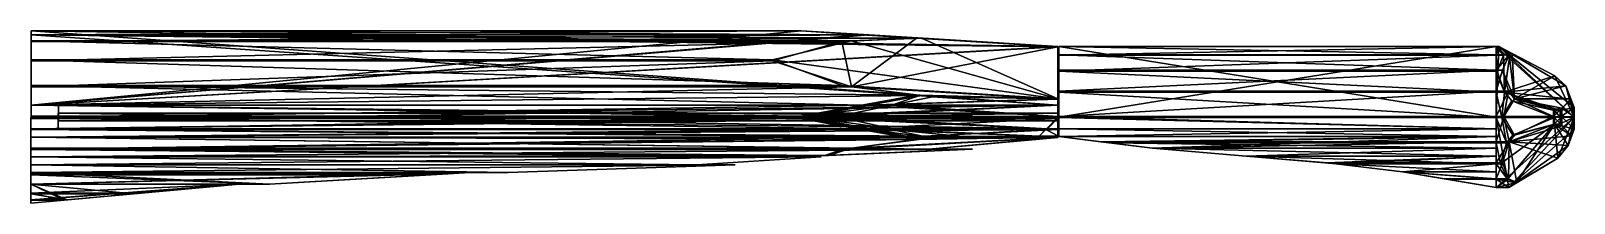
# Model space of a CAD drawing. Extents: x -29 to 1552, y 192 to 368.
import ezdxf

# ---------------------------------------------------------------- set-up
doc = ezdxf.new("R2010")
doc.units = 0

msp = doc.modelspace()

# ---------------------------------------------------------------- meshes
at = {"layer": 'OBJECT000', "color": 50}
mesh = msp.add_polyface(dxfattribs=at)
corners = [(1552, 280.103973, -3404), (1552, 280, -3416), (1552, 267.427246, -3415.890869), (1552, 267.427246, -3404), (1472, 254.626022, -3352.416504), (1485.406372, 254.626022, -3352.416504), (1478.544556, 233.113571, -3368.259766), (1472, 233.113571, -3368.259766), (1484.62915, 216.866425, -3389.533691), (1472, 216.866425, -3389.533691), (1472, 280.62381, -3344), (1479.929321, 280.62381, -3344), (1491.063477, 261.53595, -3350.18042), (1484.9729, 208, -3415.374023), (1472, 208, -3415.374023), (1493.449341, 213.060654, -3400.626465), (1472, 280, -3416), (1539.298462, 280.307556, -3380.50293), (1530.928711, 280.378571, -3372.30542), (1535.243164, 238, -3415.635254), (1545.786255, 251, -3415.748291), (1530.928223, 272.343018, -3372.305176), (1539.298828, 271.060303, -3380.503418), (1549.444824, 260.672729, -3399.273193), (1545.786255, 251, -3405.922119), (1535.243164, 238, -3410.212158)]
mesh.append_faces([[corners[k] for k in face] for face in [(1, 3, 0), (5, 7, 4), (9, 6, 8), (11, 4, 10), (14, 15, 13), (1, 10, 16), (13, 16, 14), (5, 8, 6), (12, 18, 21), (13, 25, 19), (19, 24, 20), (2, 23, 3), (21, 17, 22), (3, 17, 0), (10, 14, 16)]], dxfattribs={"vtx0": -1})
mesh.append_faces([[corners[k] for k in face] for face in [(11, 5, 4), (14, 8, 15), (1, 17, 18), (1, 18, 11), (1, 11, 10), (13, 20, 2), (13, 2, 1), (13, 1, 16), (5, 21, 22), (5, 22, 23), (5, 23, 24), (5, 24, 25), (5, 25, 15), (5, 15, 8), (2, 24, 23), (3, 22, 17), (10, 7, 9), (10, 9, 14)]], dxfattribs={"vtx0": -1, "vtx2": -1})
mesh.append_faces([[corners[k] for k in face] for face in [(1, 2, 3), (5, 6, 7), (9, 7, 6), (11, 12, 5), (14, 9, 8), (1, 0, 17), (13, 19, 20), (5, 12, 21), (12, 11, 18), (13, 15, 25), (19, 25, 24), (2, 20, 24), (21, 18, 17), (3, 23, 22), (10, 4, 7)]], dxfattribs={"vtx2": -1})
at = {"layer": 'OBJECT001', "color": 50}
mesh = msp.add_polyface(dxfattribs=at)
corners = [(1552, 280, -3416), (1552, 279.894867, -3428), (1552, 267.428619, -3428), (1552, 267.428619, -3415.890869), (1472, 232.281738, -3462.905762), (1476.61377, 232.281738, -3462.905762), (1482.852539, 253.529633, -3479.134033), (1472, 253.529633, -3479.134033), (1472, 216.415787, -3441.361816), (1483.664795, 216.415787, -3441.361816), (1489.286987, 261.413879, -3481.839355), (1477.870239, 279.369202, -3488), (1472, 279.369202, -3488), (1472, 208, -3415.374268), (1484.9729, 208, -3415.374268), (1493.026978, 212.806351, -3430.215332), (1531.81665, 279.624237, -3458.891113), (1537.791504, 279.664581, -3454.285645), (1472, 280, -3416), (1545.784668, 251, -3415.747803), (1535.243164, 238, -3415.634766), (1537.791382, 272.904602, -3454.285889), (1531.817871, 272.70047, -3458.890381), (1535.243164, 238, -3421.428467), (1545.784668, 251, -3425.945313), (1549.459229, 260.713074, -3432.700439)]
mesh.append_faces([[corners[k] for k in face] for face in [(1, 3, 0), (5, 7, 4), (4, 9, 5), (6, 12, 7), (8, 15, 9), (11, 18, 12), (0, 13, 18), (22, 25, 21), (10, 16, 11), (15, 20, 23), (23, 19, 24), (2, 19, 3), (21, 16, 22), (1, 25, 2), (8, 18, 13)]], dxfattribs={"vtx0": -1})
mesh.append_faces([[corners[k] for k in face] for face in [(6, 11, 12), (8, 14, 15), (11, 17, 1), (11, 1, 0), (11, 0, 18), (0, 19, 20), (0, 20, 14), (0, 14, 13), (22, 6, 5), (22, 5, 9), (22, 9, 15), (22, 15, 23), (22, 23, 24), (22, 24, 25), (2, 24, 19), (1, 21, 25), (8, 7, 12), (8, 12, 18)]], dxfattribs={"vtx0": -1, "vtx2": -1})
mesh.append_faces([[corners[k] for k in face] for face in [(1, 2, 3), (5, 6, 7), (4, 8, 9), (6, 10, 11), (8, 13, 14), (11, 16, 17), (0, 3, 19), (22, 10, 6), (10, 22, 16), (15, 14, 20), (23, 20, 19), (2, 25, 24), (21, 17, 16), (1, 17, 21), (8, 4, 7)]], dxfattribs={"vtx2": -1})
at = {"layer": 'OBJECT002', "color": 50}
mesh = msp.add_polyface(dxfattribs=at)
corners = [(1552, 279.895355, -3428), (1552, 280, -3416), (1552, 289.599915, -3416.083984), (1552, 289.599915, -3428), (1472, 305.36618, -3479.585693), (1480.526978, 305.366089, -3479.585693), (1473.154907, 326.891846, -3463.73291), (1472, 326.891846, -3463.73291), (1479.680542, 343.129608, -3442.471924), (1472, 343.129608, -3442.471924), (1472, 279.371185, -3488), (1477.876099, 279.371246, -3488), (1488.216187, 296.614349, -3482.418213), (1486.55957, 345.896881, -3434.410156), (1474.777222, 352, -3416.629883), (1472, 352, -3416.629883), (1537.792114, 279.665985, -3454.283936), (1531.812744, 279.625702, -3458.893066), (1472, 280, -3416), (1532.349365, 322.177582, -3416.369141), (1543.351318, 312, -3416.280029), (1531.813354, 286.586151, -3458.892578), (1537.792236, 286.593292, -3454.283691), (1548.637451, 298.30896, -3434.220703), (1543.351318, 312, -3424.597412), (1532.349243, 322.177673, -3422.886963)]
mesh.append_faces([[corners[k] for k in face] for face in [(1, 3, 0), (5, 7, 4), (6, 9, 7), (11, 4, 10), (8, 15, 9), (0, 18, 1), (14, 18, 15), (5, 8, 6), (12, 17, 21), (13, 19, 14), (24, 19, 25), (2, 23, 3), (21, 16, 22), (3, 16, 0), (10, 15, 18)]], dxfattribs={"vtx0": -1})
mesh.append_faces([[corners[k] for k in face] for face in [(11, 5, 4), (8, 14, 15), (0, 17, 11), (0, 11, 10), (0, 10, 18), (14, 20, 2), (14, 2, 1), (14, 1, 18), (5, 21, 22), (5, 22, 23), (5, 23, 24), (5, 24, 25), (5, 25, 13), (5, 13, 8), (2, 24, 23), (3, 22, 16), (10, 7, 9), (10, 9, 15)]], dxfattribs={"vtx0": -1, "vtx2": -1})
mesh.append_faces([[corners[k] for k in face] for face in [(1, 2, 3), (5, 6, 7), (6, 8, 9), (11, 12, 5), (8, 13, 14), (0, 16, 17), (14, 19, 20), (5, 12, 21), (12, 11, 17), (13, 25, 19), (24, 20, 19), (2, 20, 24), (21, 17, 16), (3, 23, 22), (10, 4, 7)]], dxfattribs={"vtx2": -1})
at = {"layer": 'OBJECT003', "color": 50}
mesh = msp.add_polyface(dxfattribs=at)
corners = [(1552, 280, -3416), (1552, 280.104034, -3404), (1552, 289.601349, -3404), (1552, 289.601349, -3416.08374), (1472, 327.716248, -3369.094727), (1478.55896, 327.716248, -3369.094727), (1484.638184, 306.467712, -3352.866455), (1472, 306.467712, -3352.866455), (1472, 343.587219, -3390.645508), (1485.430786, 343.587219, -3390.645508), (1490.973999, 298.498596, -3350.131348), (1479.932129, 280.624237, -3344), (1472, 280.624237, -3344), (1472, 352, -3416.627441), (1474.781982, 352, -3416.627441), (1488.60144, 344.840942, -3394.519043), (1472, 280, -3416), (1530.918945, 280.378876, -3372.301025), (1539.300049, 280.307739, -3380.505127), (1543.351318, 312, -3416.279053), (1532.338257, 322.185333, -3416.36792), (1530.926392, 287.664703, -3372.303955), (1532.338135, 322.185364, -3408), (1543.351318, 312, -3406.907959), (1548.583618, 298.450073, -3397.679688), (1539.300293, 288.947296, -3380.505615)]
mesh.append_faces([[corners[k] for k in face] for face in [(1, 3, 0), (5, 7, 4), (9, 4, 8), (6, 12, 7), (14, 8, 13), (0, 18, 1), (0, 13, 16), (10, 25, 21), (10, 17, 11), (15, 20, 22), (22, 19, 23), (2, 19, 3), (25, 17, 21), (1, 24, 2), (8, 16, 13)]], dxfattribs={"vtx0": -1})
mesh.append_faces([[corners[k] for k in face] for face in [(6, 11, 12), (14, 9, 8), (0, 12, 11), (0, 11, 17), (0, 17, 18), (0, 19, 20), (0, 20, 14), (0, 14, 13), (10, 5, 9), (10, 9, 15), (10, 15, 22), (10, 22, 23), (10, 23, 24), (10, 24, 25), (2, 23, 19), (1, 25, 24), (8, 7, 12), (8, 12, 16)]], dxfattribs={"vtx0": -1, "vtx2": -1})
mesh.append_faces([[corners[k] for k in face] for face in [(1, 2, 3), (5, 6, 7), (9, 5, 4), (6, 10, 11), (14, 15, 9), (0, 16, 12), (0, 3, 19), (10, 6, 5), (10, 21, 17), (15, 14, 20), (22, 20, 19), (2, 24, 23), (25, 18, 17), (1, 18, 25), (8, 4, 7)]], dxfattribs={"vtx2": -1})
at = {"layer": 'OBJECT004', "color": 50}
mesh = msp.add_polyface(dxfattribs=at)
corners = [(897.138916, 259.336212, -3334.938721), (888.167419, 258.163666, -3335.318359), (878.40564, 260, -3334.723877), (894.130798, 260, -3334.723877), (959.722412, 260, -3339.806152), (936.155884, 260, -3337.725586), (936.285461, 260, -3337.734863)]
mesh.append_faces([[corners[k] for k in face] for face in [(1, 4, 2), (3, 6, 0)]])
mesh.append_faces([[corners[k] for k in face] for face in [(1, 3, 0), (1, 5, 4), (2, 6, 3)]], dxfattribs={"vtx0": -1})
mesh.append_faces([[corners[k] for k in face] for face in [(1, 2, 3), (1, 0, 5), (2, 4, 6)]], dxfattribs={"vtx2": -1})
at = {"layer": 'OBJECT005', "color": 50}
mesh = msp.add_polyface(dxfattribs=at)
corners = [(1066.981201, 254.62735, -3352.414551), (1472, 254.62735, -3352.414551), (1472, 248, -3357.295654), (1120, 248, -3357.295654), (1024, 260, -3350.675781), (1472, 260, -3350.675781), (1024, 260, -3415.825928), (1120, 248, -3415.72168), (1472, 248, -3415.72168), (1472, 260, -3415.825928)]
mesh.append_faces([[corners[k] for k in face] for face in [(1, 3, 0), (0, 5, 1), (7, 9, 6), (8, 5, 9), (6, 5, 4), (7, 2, 8), (4, 7, 6)]], dxfattribs={"vtx0": -1})
mesh.append_faces([[corners[k] for k in face] for face in [(8, 1, 5), (4, 3, 7)]], dxfattribs={"vtx0": -1, "vtx2": -1})
mesh.append_faces([[corners[k] for k in face] for face in [(1, 2, 3), (0, 4, 5), (7, 8, 9), (8, 2, 1), (6, 9, 5), (7, 3, 2), (4, 0, 3)]], dxfattribs={"vtx2": -1})
at = {"layer": 'OBJECT006', "color": 50}
mesh = msp.add_polyface(dxfattribs=at)
corners = [(1472, 253.525864, -3479.133301), (1075.793091, 253.525864, -3479.133301), (1120, 248, -3474.912842), (1472, 248, -3474.912842), (1024, 260, -3481.35376), (1472, 260, -3481.35376), (1024, 260, -3415.826416), (1472, 260, -3415.826416), (1472, 248, -3415.722168), (1120, 248, -3415.722168)]
mesh.append_faces([[corners[k] for k in face] for face in [(1, 3, 0), (1, 5, 4), (7, 9, 6), (0, 7, 5), (4, 7, 6), (2, 8, 3), (1, 9, 2)]], dxfattribs={"vtx0": -1})
mesh.append_faces([[corners[k] for k in face] for face in [(0, 8, 7), (1, 6, 9)]], dxfattribs={"vtx0": -1, "vtx2": -1})
mesh.append_faces([[corners[k] for k in face] for face in [(1, 2, 3), (1, 0, 5), (7, 8, 9), (0, 3, 8), (4, 5, 7), (2, 9, 8), (1, 4, 6)]], dxfattribs={"vtx2": -1})
at = {"layer": 'OBJECT007', "color": 50}
mesh = msp.add_polyface(dxfattribs=at)
corners = [(1216, 240, -3468.802734), (1472, 240, -3468.802734), (1472, 248, -3474.912842), (1120, 248, -3474.912842), (1120, 248, -3415.722168), (1472, 248, -3415.722168), (1472, 240, -3415.652588), (1216, 240, -3415.652588)]
mesh.append_faces([[corners[k] for k in face] for face in [(1, 3, 0), (5, 7, 4), (1, 5, 2), (2, 4, 3), (0, 6, 1), (3, 7, 0)]], dxfattribs={"vtx0": -1})
mesh.append_faces([[corners[k] for k in face] for face in [(1, 2, 3), (5, 6, 7), (1, 6, 5), (2, 5, 4), (0, 7, 6), (3, 4, 7)]], dxfattribs={"vtx2": -1})
at = {"layer": 'OBJECT008', "color": 50}
mesh = msp.add_polyface(dxfattribs=at)
corners = [(1120, 248, -3357.297119), (1472, 248, -3357.297119), (1472, 240, -3363.188965), (1216, 240, -3363.188965), (1216, 240, -3415.651611), (1472, 240, -3415.651611), (1472, 248, -3415.721191), (1120, 248, -3415.721191)]
mesh.append_faces([[corners[k] for k in face] for face in [(1, 3, 0), (5, 7, 4), (5, 1, 6), (6, 0, 7), (4, 2, 5), (3, 7, 0)]], dxfattribs={"vtx0": -1})
mesh.append_faces([[corners[k] for k in face] for face in [(1, 2, 3), (5, 6, 7), (5, 2, 1), (6, 1, 0), (4, 3, 2), (3, 4, 7)]], dxfattribs={"vtx2": -1})
at = {"layer": 'OBJECT009', "color": 50}
mesh = msp.add_polyface(dxfattribs=at)
corners = [(1308.685913, 232.276184, -3462.900879), (1472, 232.276184, -3462.900879), (1472, 240, -3468.800293), (1216, 240, -3468.800293), (1312, 232, -3462.5271), (1472, 232, -3462.5271), (1216, 240, -3415.652588), (1472, 240, -3415.652588), (1472, 232, -3415.583008), (1312, 232, -3415.583008)]
mesh.append_faces([[corners[k] for k in face] for face in [(1, 3, 0), (0, 5, 1), (7, 9, 6), (1, 7, 2), (2, 6, 3), (4, 8, 5), (0, 9, 4)]], dxfattribs={"vtx0": -1})
mesh.append_faces([[corners[k] for k in face] for face in [(1, 8, 7), (0, 6, 9)]], dxfattribs={"vtx0": -1, "vtx2": -1})
mesh.append_faces([[corners[k] for k in face] for face in [(1, 2, 3), (0, 4, 5), (7, 8, 9), (1, 5, 8), (2, 7, 6), (4, 9, 8), (0, 3, 6)]], dxfattribs={"vtx2": -1})
at = {"layer": 'OBJECT010', "color": 50}
mesh = msp.add_polyface(dxfattribs=at)
corners = [(1472, 233.120605, -3368.25293), (1298.552856, 233.120605, -3368.25293), (1216, 240, -3363.186523), (1472, 240, -3363.186523), (1472, 232, -3369.720703), (1312, 232, -3369.720703), (1312, 232, -3415.58252), (1472, 232, -3415.58252), (1472, 240, -3415.6521), (1216, 240, -3415.6521)]
mesh.append_faces([[corners[k] for k in face] for face in [(1, 3, 0), (0, 5, 1), (7, 9, 6), (7, 3, 8), (8, 2, 9), (6, 4, 7), (1, 9, 2)]], dxfattribs={"vtx0": -1})
mesh.append_faces([[corners[k] for k in face] for face in [(7, 0, 3), (1, 6, 9)]], dxfattribs={"vtx0": -1, "vtx2": -1})
mesh.append_faces([[corners[k] for k in face] for face in [(1, 2, 3), (0, 4, 5), (7, 8, 9), (7, 4, 0), (8, 3, 2), (6, 5, 4), (1, 5, 6)]], dxfattribs={"vtx2": -1})
at = {"layer": 'OBJECT011', "color": 50}
mesh = msp.add_polyface(dxfattribs=at)
corners = [(1376, 224, -3451.661133), (1472, 224, -3451.661133), (1472, 232, -3462.523682), (1308, 232, -3462.523682), (1308, 232, -3415.583008), (1472, 232, -3415.583008), (1472, 224, -3415.513428), (1376, 224, -3415.513428)]
mesh.append_faces([[corners[k] for k in face] for face in [(1, 3, 0), (5, 7, 4), (1, 5, 2), (2, 4, 3), (0, 6, 1), (3, 7, 0)]], dxfattribs={"vtx0": -1})
mesh.append_faces([[corners[k] for k in face] for face in [(1, 2, 3), (5, 6, 7), (1, 6, 5), (2, 5, 4), (0, 7, 6), (3, 4, 7)]], dxfattribs={"vtx2": -1})
at = {"layer": 'OBJECT012', "color": 50}
mesh = msp.add_polyface(dxfattribs=at)
corners = [(1472, 232, -3369.719238), (1472, 224, -3380.193848), (1376, 224, -3380.193848), (1308, 232, -3369.719238), (1376, 224, -3415.512695), (1472, 224, -3415.512695), (1472, 232, -3415.582275), (1308, 232, -3415.582275)]
mesh.append_faces([[corners[k] for k in face] for face in [(1, 3, 0), (5, 7, 4), (5, 0, 6), (6, 3, 7), (4, 1, 5), (2, 7, 3)]], dxfattribs={"vtx0": -1})
mesh.append_faces([[corners[k] for k in face] for face in [(1, 2, 3), (5, 6, 7), (5, 1, 0), (6, 0, 3), (4, 2, 1), (2, 4, 7)]], dxfattribs={"vtx2": -1})
at = {"layer": 'OBJECT013', "color": 50}
mesh = msp.add_polyface(dxfattribs=at)
corners = [(1421.476563, 216.420593, -3441.371094), (1472, 216.420593, -3441.371094), (1472, 224, -3451.662354), (1376, 224, -3451.662354), (1472, 208, -3415.374268), (1376, 224, -3415.513428), (1472, 224, -3415.513428)]
mesh.append_faces([[corners[k] for k in face] for face in [(0, 4, 1), (5, 6, 4)]])
mesh.append_faces([[corners[k] for k in face] for face in [(1, 3, 0), (1, 6, 2), (2, 5, 3), (0, 5, 4)]], dxfattribs={"vtx0": -1})
mesh.append_faces([[corners[k] for k in face] for face in [(1, 2, 3), (1, 4, 6), (2, 6, 5), (0, 3, 5)]], dxfattribs={"vtx2": -1})
at = {"layer": 'OBJECT014', "color": 50}
mesh = msp.add_polyface(dxfattribs=at)
corners = [(1472, 224, -3380.194824), (1472, 216.864685, -3389.537109), (1418.812012, 216.864685, -3389.537109), (1376, 224, -3380.194824), (1472, 208, -3415.373779), (1472, 224, -3415.512695), (1376, 224, -3415.512695)]
mesh.append_faces([[corners[k] for k in face] for face in [(2, 1, 4), (5, 6, 4)]])
mesh.append_faces([[corners[k] for k in face] for face in [(1, 3, 0), (4, 0, 5), (5, 3, 6), (2, 6, 3)]], dxfattribs={"vtx0": -1})
mesh.append_faces([[corners[k] for k in face] for face in [(1, 2, 3), (4, 1, 0), (5, 0, 3), (2, 4, 6)]], dxfattribs={"vtx2": -1})
at = {"layer": 'OBJECT015', "color": 50}
mesh = msp.add_polyface(dxfattribs=at)
corners = [(1024, 280, -3416), (1024, 279.368896, -3488), (1024, 305.369873, -3479.583008), (1024, 326.892059, -3463.73291), (1024, 343.128998, -3442.473633), (1024, 352, -3416.629883), (1472, 326.89325, -3463.730957), (1472, 305.365295, -3479.585205), (1472, 343.12973, -3442.471436), (1472, 279.371185, -3488), (1472, 352, -3416.629883), (1472, 280, -3416)]
mesh.append_faces([[corners[k] for k in face] for face in [(1, 5, 0), (3, 7, 6), (3, 8, 4), (2, 9, 7), (4, 10, 5), (1, 11, 9), (0, 10, 11), (8, 11, 10)]], dxfattribs={"vtx0": -1})
mesh.append_faces([[corners[k] for k in face] for face in [(1, 3, 4), (1, 4, 5), (8, 7, 9), (8, 9, 11)]], dxfattribs={"vtx0": -1, "vtx2": -1})
mesh.append_faces([[corners[k] for k in face] for face in [(1, 2, 3), (3, 2, 7), (3, 6, 8), (2, 1, 9), (4, 8, 10), (1, 0, 11), (0, 5, 10), (8, 6, 7)]], dxfattribs={"vtx2": -1})
at = {"layer": 'OBJECT016', "color": 50}
mesh = msp.add_polyface(dxfattribs=at)
corners = [(1024, 352, -3416.627686), (1024, 343.586395, -3390.644531), (1024, 327.715057, -3369.094482), (1024, 306.463196, -3352.86377), (1024, 280.624237, -3344), (1024, 280, -3416), (1472, 306.461304, -3352.863037), (1472, 327.716583, -3369.096436), (1472, 343.586823, -3390.645996), (1472, 280.624237, -3344), (1472, 352, -3416.627686), (1472, 280, -3416)]
mesh.append_faces([[corners[k] for k in face] for face in [(1, 5, 0), (3, 7, 6), (1, 7, 2), (4, 6, 9), (0, 8, 1), (5, 9, 11), (0, 11, 10), (9, 10, 11)]], dxfattribs={"vtx0": -1})
mesh.append_faces([[corners[k] for k in face] for face in [(1, 3, 4), (1, 4, 5), (9, 7, 8), (9, 8, 10)]], dxfattribs={"vtx0": -1, "vtx2": -1})
mesh.append_faces([[corners[k] for k in face] for face in [(1, 2, 3), (3, 2, 7), (1, 8, 7), (4, 3, 6), (0, 10, 8), (5, 4, 9), (0, 5, 11), (9, 6, 7)]], dxfattribs={"vtx2": -1})
at = {"layer": 'OBJECT017', "color": 50}
mesh = msp.add_polyface(dxfattribs=at)
corners = [(1024, 280, -3416), (1024, 280.625763, -3344), (1024, 268, -3348.08667), (1024, 268, -3415.895508), (1472, 280.622406, -3344), (1472, 268, -3348.086426), (1472, 280, -3416), (1472, 268, -3415.895508)]
mesh.append_faces([[corners[k] for k in face] for face in [(1, 3, 0), (1, 5, 2), (0, 4, 1), (0, 7, 6), (4, 7, 5), (3, 5, 7)]], dxfattribs={"vtx0": -1})
mesh.append_faces([[corners[k] for k in face] for face in [(1, 2, 3), (1, 4, 5), (0, 6, 4), (0, 3, 7), (4, 6, 7), (3, 2, 5)]], dxfattribs={"vtx2": -1})
at = {"layer": 'OBJECT018', "color": 50}
mesh = msp.add_polyface(dxfattribs=at)
corners = [(1024, 268, -3484.101074), (1024, 279.370239, -3488), (1024, 280, -3416), (1024, 268, -3415.895996), (1472, 279.370575, -3488), (1472, 268, -3484.100098), (1472, 280, -3416), (1472, 268, -3415.89624)]
mesh.append_faces([[corners[k] for k in face] for face in [(1, 3, 0), (1, 5, 4), (1, 6, 2), (2, 7, 3), (4, 7, 6), (0, 7, 5)]], dxfattribs={"vtx0": -1})
mesh.append_faces([[corners[k] for k in face] for face in [(1, 2, 3), (1, 0, 5), (1, 4, 6), (2, 6, 7), (4, 5, 7), (0, 3, 7)]], dxfattribs={"vtx2": -1})
at = {"layer": 'OBJECT019', "color": 50}
mesh = msp.add_polyface(dxfattribs=at)
corners = [(1024, 268, -3348.087158), (1024, 260, -3350.67749), (1024, 260, -3415.825928), (1024, 268, -3415.895508), (1472, 268, -3348.085449), (1472, 260, -3350.675781), (1472, 260, -3415.825684), (1472, 268, -3415.895264)]
mesh.append_faces([[corners[k] for k in face] for face in [(1, 3, 0), (0, 5, 1), (2, 7, 3), (6, 4, 7), (3, 4, 0), (2, 5, 6)]], dxfattribs={"vtx0": -1})
mesh.append_faces([[corners[k] for k in face] for face in [(1, 2, 3), (0, 4, 5), (2, 6, 7), (6, 5, 4), (3, 7, 4), (2, 1, 5)]], dxfattribs={"vtx2": -1})
at = {"layer": 'OBJECT020', "color": 50}
mesh = msp.add_polyface(dxfattribs=at)
corners = [(1024, 260, -3481.355469), (1024, 268, -3484.100342), (1024, 268, -3415.895752), (1024, 260, -3415.826172), (1472, 260, -3481.356201), (1472, 268, -3484.101074), (1472, 268, -3415.895752), (1472, 260, -3415.826172)]
mesh.append_faces([[corners[k] for k in face] for face in [(1, 3, 0), (0, 5, 1), (2, 7, 3), (4, 6, 5), (1, 6, 2), (0, 7, 4)]], dxfattribs={"vtx0": -1})
mesh.append_faces([[corners[k] for k in face] for face in [(1, 2, 3), (0, 4, 5), (2, 6, 7), (4, 7, 6), (1, 5, 6), (0, 3, 7)]], dxfattribs={"vtx2": -1})
at = {"layer": 'OBJECT021', "color": 50}
mesh = msp.add_polyface(dxfattribs=at)
corners = [(-29.076889, 259.234375, -3404), (-29.076889, 259.234375, -3415.824707), (-29.076889, 267.232697, -3415.894531), (-29.076889, 267.232697, -3404), (1022.919189, 267.232697, -3404), (1022.919189, 267.232697, -3415.894531), (1022.919189, 259.234375, -3415.824707), (1022.919189, 259.234375, -3404)]
mesh.append_faces([[corners[k] for k in face] for face in [(1, 3, 0), (5, 7, 4), (1, 5, 2), (6, 0, 7), (2, 4, 3), (3, 7, 0)]], dxfattribs={"vtx0": -1})
mesh.append_faces([[corners[k] for k in face] for face in [(1, 2, 3), (5, 6, 7), (1, 6, 5), (6, 1, 0), (2, 5, 4), (3, 4, 7)]], dxfattribs={"vtx2": -1})
at = {"layer": 'OBJECT022', "color": 50}
mesh = msp.add_polyface(dxfattribs=at)
corners = [(-29.076889, 267.232697, -3404), (-29.076889, 267.232697, -3332.130371), (-29.076889, 259.232697, -3334.719482), (-29.076889, 259.232697, -3404), (1022.919189, 259.232697, -3404), (1022.919189, 259.232697, -3345.513184), (1022.919189, 260.744843, -3344), (1022.919189, 267.232697, -3344), (1022.919189, 267.232697, -3404), (829.602173, 267.232697, -3332.129639), (873.257935, 259.232697, -3334.71875), (1010.620422, 267.232697, -3343.144775), (1004.019409, 260.430847, -3342.685791), (956.245544, 259.232697, -3339.768555)]
mesh.append_faces([[corners[k] for k in face] for face in [(1, 3, 0), (5, 8, 4), (1, 10, 2), (12, 9, 11), (5, 12, 6), (6, 11, 7), (4, 13, 5), (0, 9, 1), (3, 8, 0)]], dxfattribs={"vtx0": -1})
mesh.append_faces([[corners[k] for k in face] for face in [(5, 7, 8), (12, 10, 9), (4, 2, 10), (4, 10, 13), (0, 7, 11), (0, 11, 9)]], dxfattribs={"vtx0": -1, "vtx2": -1})
mesh.append_faces([[corners[k] for k in face] for face in [(1, 2, 3), (5, 6, 7), (1, 9, 10), (12, 13, 10), (5, 13, 12), (6, 12, 11), (4, 3, 2), (0, 8, 7), (3, 4, 8)]], dxfattribs={"vtx2": -1})
at = {"layer": 'OBJECT023', "color": 50}
mesh = msp.add_polyface(dxfattribs=at)
corners = [(-29.076889, 259.232697, -3428), (-29.076889, 259.232697, -3497.401855), (-29.076889, 267.232697, -3500.14624), (-29.076889, 267.232697, -3428), (1022.919189, 267.232697, -3428), (1022.919189, 267.232697, -3487.878906), (1022.919189, 260.534424, -3487.823486), (1022.919189, 259.232697, -3486.521973), (1022.919189, 259.232697, -3428), (865.589905, 259.232697, -3497.401123), (821.643921, 267.232697, -3500.145508), (971.171936, 259.232697, -3490.966797)]
mesh.append_faces([[corners[k] for k in face] for face in [(6, 11, 7)]])
mesh.append_faces([[corners[k] for k in face] for face in [(1, 3, 0), (5, 8, 4), (1, 10, 2), (9, 5, 10), (7, 0, 8), (2, 4, 3), (3, 8, 0)]], dxfattribs={"vtx0": -1})
mesh.append_faces([[corners[k] for k in face] for face in [(5, 7, 8), (9, 6, 5), (7, 9, 1), (7, 1, 0), (2, 5, 4)]], dxfattribs={"vtx0": -1, "vtx2": -1})
mesh.append_faces([[corners[k] for k in face] for face in [(1, 2, 3), (5, 6, 7), (1, 9, 10), (9, 11, 6), (7, 11, 9), (2, 10, 5), (3, 4, 8)]], dxfattribs={"vtx2": -1})
at = {"layer": 'OBJECT024', "color": 50}
mesh = msp.add_polyface(dxfattribs=at)
corners = [(-29.076889, 267.232697, -3428), (-29.076889, 267.232697, -3415.894531), (-29.076889, 259.234375, -3415.824707), (-29.076889, 259.234375, -3428), (1022.919189, 259.234375, -3428), (1022.919189, 259.234375, -3415.824707), (1022.919189, 267.232697, -3415.894531), (1022.919189, 267.232697, -3428)]
mesh.append_faces([[corners[k] for k in face] for face in [(1, 3, 0), (5, 7, 4), (1, 5, 2), (4, 2, 5), (0, 6, 1), (3, 7, 0)]], dxfattribs={"vtx0": -1})
mesh.append_faces([[corners[k] for k in face] for face in [(1, 2, 3), (5, 6, 7), (1, 6, 5), (4, 3, 2), (0, 7, 6), (3, 4, 7)]], dxfattribs={"vtx2": -1})
at = {"layer": 'OBJECT025', "color": 50}
mesh = msp.add_polyface(dxfattribs=at)
corners = [(873.337402, 259.232697, -3334.722656), (829.6427, 267.232697, -3332.132568), (852.229309, 267.232697, -3332.132568), (889.482544, 259.232697, -3334.722656), (956.815491, 259.232697, -3339.80249), (1003.776794, 260.40567, -3342.669922), (1010.495361, 267.232697, -3343.137207), (932.823425, 259.232697, -3337.736328)]
mesh.append_faces([[corners[k] for k in face] for face in [(4, 7, 5), (1, 6, 2)]])
mesh.append_faces([[corners[k] for k in face] for face in [(1, 3, 0), (0, 6, 1), (2, 7, 3), (0, 7, 4)]], dxfattribs={"vtx0": -1})
mesh.append_faces([[corners[k] for k in face] for face in [(0, 5, 6), (2, 5, 7)]], dxfattribs={"vtx0": -1, "vtx2": -1})
mesh.append_faces([[corners[k] for k in face] for face in [(1, 2, 3), (0, 4, 5), (2, 6, 5), (0, 3, 7)]], dxfattribs={"vtx2": -1})
at = {"layer": 'OBJECT026', "color": 50}
mesh = msp.add_polyface(dxfattribs=at)
corners = [(-29.076889, 239.232697, -3428), (-29.076889, 239.232697, -3487.325684), (-29.076889, 246.884583, -3493.169434), (-29.076889, 247.232697, -3493.288818), (-29.076889, 247.232697, -3428), (801.747986, 246.889725, -3493.170654), (754.907715, 239.232697, -3487.322998), (784.241211, 240.530548, -3488.314209), (804.379944, 247.232697, -3493.287598), (935.719421, 247.232697, -3482), (754.901672, 239.232697, -3428), (935.713928, 247.232697, -3428)]
mesh.append_faces([[corners[k] for k in face] for face in [(1, 4, 0), (2, 7, 5), (2, 8, 3), (8, 7, 9), (6, 0, 10), (3, 11, 4), (9, 10, 11), (0, 11, 10)]], dxfattribs={"vtx0": -1})
mesh.append_faces([[corners[k] for k in face] for face in [(1, 3, 4), (2, 6, 7), (3, 9, 11), (9, 6, 10)]], dxfattribs={"vtx0": -1, "vtx2": -1})
mesh.append_faces([[corners[k] for k in face] for face in [(1, 2, 3), (2, 1, 6), (2, 5, 8), (8, 5, 7), (6, 1, 0), (3, 8, 9), (9, 7, 6), (0, 4, 11)]], dxfattribs={"vtx2": -1})
at = {"layer": 'OBJECT027', "color": 50}
mesh = msp.add_polyface(dxfattribs=at)
corners = [(-29.076889, 247.232697, -3428), (-29.076889, 247.232697, -3415.719971), (-29.076889, 239.234375, -3415.650146), (-29.076889, 239.234375, -3428), (754.938354, 239.234375, -3415.650146), (935.712708, 247.232697, -3415.719971), (754.901672, 239.232697, -3428), (935.713928, 247.232697, -3428)]
mesh.append_faces([[corners[k] for k in face] for face in [(1, 3, 0), (2, 5, 4), (2, 6, 3), (0, 5, 1), (4, 7, 6), (0, 6, 7)]], dxfattribs={"vtx0": -1})
mesh.append_faces([[corners[k] for k in face] for face in [(1, 2, 3), (2, 1, 5), (2, 4, 6), (0, 7, 5), (4, 5, 7), (0, 3, 6)]], dxfattribs={"vtx2": -1})
at = {"layer": 'OBJECT028', "color": 50}
mesh = msp.add_polyface(dxfattribs=at)
corners = [(-29.076889, 239.234375, -3404), (-29.076889, 239.234375, -3415.650146), (-29.076889, 247.232697, -3415.719971), (-29.076889, 247.232697, -3404), (935.722961, 247.232697, -3415.719971), (754.949097, 239.234375, -3415.650146), (754.911133, 239.232697, -3404), (935.722961, 247.232697, -3404)]
mesh.append_faces([[corners[k] for k in face] for face in [(1, 3, 0), (2, 5, 4), (5, 0, 6), (2, 7, 3), (4, 6, 7), (0, 7, 6)]], dxfattribs={"vtx0": -1})
mesh.append_faces([[corners[k] for k in face] for face in [(1, 2, 3), (2, 1, 5), (5, 1, 0), (2, 4, 7), (4, 5, 6), (0, 3, 7)]], dxfattribs={"vtx2": -1})
at = {"layer": 'OBJECT029', "color": 50}
mesh = msp.add_polyface(dxfattribs=at)
corners = [(-29.076889, 247.232697, -3404), (-29.076889, 247.232697, -3339.017578), (-29.076889, 239.232697, -3344.9104), (-29.076889, 239.232697, -3404), (808.168274, 247.232697, -3339.016113), (788.157654, 240.70369, -3343.825684), (754.911072, 239.232697, -3344.909424), (935.723083, 247.232697, -3350), (754.911133, 239.232697, -3404), (935.723083, 247.232697, -3404)]
mesh.append_faces([[corners[k] for k in face] for face in [(4, 7, 5)]])
mesh.append_faces([[corners[k] for k in face] for face in [(1, 3, 0), (5, 1, 4), (2, 8, 3), (0, 4, 1), (6, 9, 8), (3, 9, 0)]], dxfattribs={"vtx0": -1})
mesh.append_faces([[corners[k] for k in face] for face in [(5, 2, 1), (0, 7, 4), (6, 7, 9)]], dxfattribs={"vtx0": -1, "vtx2": -1})
mesh.append_faces([[corners[k] for k in face] for face in [(1, 2, 3), (5, 6, 2), (2, 6, 8), (0, 9, 7), (6, 5, 7), (3, 8, 9)]], dxfattribs={"vtx2": -1})
at = {"layer": 'OBJECT030', "color": 50}
mesh = msp.add_polyface(dxfattribs=at)
corners = [(-29.076889, 247.232697, -3428), (-29.076889, 247.232697, -3493.286133), (-29.076889, 259.232697, -3497.402832), (-29.076889, 259.232697, -3428), (1022.919189, 259.232697, -3428), (1022.919189, 259.232697, -3486.516113), (1022.919189, 258.909271, -3486.192627), (1022.919189, 258.909271, -3428), (803.856812, 247.232697, -3493.286133), (878.216187, 256.931152, -3496.613281), (865.570435, 259.232697, -3497.402832), (970.863159, 259.232697, -3490.976563), (890.965332, 247.232697, -3485.824219), (890.965332, 247.232697, -3428)]
mesh.append_faces([[corners[k] for k in face] for face in [(9, 11, 10)]])
mesh.append_faces([[corners[k] for k in face] for face in [(1, 3, 0), (5, 7, 4), (1, 10, 2), (5, 12, 6), (2, 4, 3), (12, 0, 13), (6, 13, 7), (3, 13, 0)]], dxfattribs={"vtx0": -1})
mesh.append_faces([[corners[k] for k in face] for face in [(1, 9, 10), (5, 9, 8), (5, 8, 12), (2, 11, 5), (2, 5, 4), (12, 1, 0), (3, 7, 13)]], dxfattribs={"vtx0": -1, "vtx2": -1})
mesh.append_faces([[corners[k] for k in face] for face in [(1, 2, 3), (5, 6, 7), (1, 8, 9), (5, 11, 9), (2, 10, 11), (12, 8, 1), (6, 12, 13), (3, 4, 7)]], dxfattribs={"vtx2": -1})
at = {"layer": 'OBJECT031', "color": 50}
mesh = msp.add_polyface(dxfattribs=at)
corners = [(-29.076889, 259.234375, -3428), (-29.076889, 259.234375, -3415.824707), (-29.076889, 247.232697, -3415.719971), (-29.076889, 247.232697, -3428), (1022.919189, 258.909241, -3428), (1022.919189, 258.909241, -3415.821777), (1022.919189, 259.234375, -3415.824707), (1022.919189, 259.234375, -3428), (890.965332, 247.232697, -3415.719971), (890.965332, 247.232697, -3428)]
mesh.append_faces([[corners[k] for k in face] for face in [(1, 3, 0), (5, 7, 4), (1, 8, 2), (0, 6, 1), (2, 9, 3), (4, 8, 5), (3, 7, 0)]], dxfattribs={"vtx0": -1})
mesh.append_faces([[corners[k] for k in face] for face in [(1, 5, 8), (3, 4, 7)]], dxfattribs={"vtx0": -1, "vtx2": -1})
mesh.append_faces([[corners[k] for k in face] for face in [(1, 2, 3), (5, 6, 7), (1, 6, 5), (0, 7, 6), (2, 8, 9), (4, 9, 8), (3, 9, 4)]], dxfattribs={"vtx2": -1})
at = {"layer": 'OBJECT032', "color": 50}
mesh = msp.add_polyface(dxfattribs=at)
corners = [(-29.076889, 247.232697, -3404), (-29.076889, 247.232697, -3415.719971), (-29.076889, 259.234375, -3415.824707), (-29.076889, 259.234375, -3404), (1022.919189, 259.234375, -3404), (1022.919189, 259.234375, -3415.824707), (1022.919189, 258.909241, -3415.821777), (1022.919189, 258.909241, -3404), (890.965332, 247.232697, -3415.719971), (890.965332, 247.232697, -3404)]
mesh.append_faces([[corners[k] for k in face] for face in [(1, 3, 0), (5, 7, 4), (1, 5, 2), (2, 4, 3), (8, 0, 9), (6, 9, 7), (3, 9, 0)]], dxfattribs={"vtx0": -1})
mesh.append_faces([[corners[k] for k in face] for face in [(1, 6, 5), (3, 7, 9)]], dxfattribs={"vtx0": -1, "vtx2": -1})
mesh.append_faces([[corners[k] for k in face] for face in [(1, 2, 3), (5, 6, 7), (1, 8, 6), (2, 5, 4), (8, 1, 0), (6, 8, 9), (3, 4, 7)]], dxfattribs={"vtx2": -1})
at = {"layer": 'OBJECT033', "color": 50}
mesh = msp.add_polyface(dxfattribs=at)
corners = [(-29.076889, 259.232697, -3404), (-29.076889, 259.232697, -3334.722168), (-29.076889, 248.230911, -3338.283203), (-29.076889, 247.232697, -3339.012207), (-29.076889, 247.232697, -3404), (1022.919189, 258.909271, -3404), (1022.919189, 258.909271, -3345.836914), (1022.919189, 259.232697, -3345.513184), (1022.919189, 259.232697, -3404), (811.2005, 248.225845, -3338.285156), (808.084717, 247.232697, -3339.010498), (873.30426, 259.232697, -3334.721191), (883.292725, 257.402344, -3335.313721), (956.245972, 259.232697, -3339.768311), (890.965332, 247.232697, -3346.149902), (890.965332, 247.232697, -3404)]
mesh.append_faces([[corners[k] for k in face] for face in [(12, 11, 13)]])
mesh.append_faces([[corners[k] for k in face] for face in [(1, 4, 0), (6, 8, 5), (2, 10, 3), (1, 9, 2), (6, 13, 7), (0, 11, 1), (3, 15, 4), (5, 14, 6), (4, 8, 0)]], dxfattribs={"vtx0": -1})
mesh.append_faces([[corners[k] for k in face] for face in [(1, 3, 4), (1, 12, 9), (6, 10, 9), (6, 9, 12), (6, 12, 13), (0, 7, 13), (0, 13, 11), (3, 14, 15), (4, 5, 8)]], dxfattribs={"vtx0": -1, "vtx2": -1})
mesh.append_faces([[corners[k] for k in face] for face in [(1, 2, 3), (6, 7, 8), (2, 9, 10), (1, 11, 12), (6, 14, 10), (0, 8, 7), (3, 10, 14), (5, 15, 14), (4, 15, 5)]], dxfattribs={"vtx2": -1})
at = {"layer": 'OBJECT034', "color": 50}
mesh = msp.add_polyface(dxfattribs=at)
corners = [(-29.076889, 223.234375, -3428), (-29.076889, 223.234375, -3475.106445), (-29.076889, 231.232697, -3481.215088), (-29.076889, 231.232697, -3428), (692.37854, 231.232697, -3481.215088), (459.563782, 223.234375, -3475.106445), (459.514893, 223.232697, -3428), (692.378601, 231.232697, -3428)]
mesh.append_faces([[corners[k] for k in face] for face in [(1, 3, 0), (2, 5, 4), (5, 0, 6), (2, 7, 3), (4, 6, 7), (0, 7, 6)]], dxfattribs={"vtx0": -1})
mesh.append_faces([[corners[k] for k in face] for face in [(1, 2, 3), (2, 1, 5), (5, 1, 0), (2, 4, 7), (4, 5, 6), (0, 3, 7)]], dxfattribs={"vtx2": -1})
at = {"layer": 'OBJECT035', "color": 50}
mesh = msp.add_polyface(dxfattribs=at)
corners = [(-29.076889, 231.232697, -3428), (-29.076889, 231.232697, -3415.582031), (-29.076889, 223.234375, -3415.512207), (-29.076889, 223.234375, -3428), (459.563782, 223.234375, -3415.511719), (692.378601, 231.232697, -3415.581543), (459.514923, 223.232697, -3428), (692.378601, 231.232697, -3428)]
mesh.append_faces([[corners[k] for k in face] for face in [(1, 3, 0), (2, 5, 4), (2, 6, 3), (0, 5, 1), (4, 7, 6), (0, 6, 7)]], dxfattribs={"vtx0": -1})
mesh.append_faces([[corners[k] for k in face] for face in [(1, 2, 3), (2, 1, 5), (2, 4, 6), (0, 7, 5), (4, 5, 7), (0, 3, 6)]], dxfattribs={"vtx2": -1})
at = {"layer": 'OBJECT036', "color": 50}
mesh = msp.add_polyface(dxfattribs=at)
corners = [(-29.076889, 223.234375, -3404), (-29.076889, 223.234375, -3415.511963), (-29.076889, 231.232697, -3415.582031), (-29.076889, 231.232697, -3404), (692.378723, 231.232697, -3415.58252), (459.563995, 223.234375, -3415.512451), (459.515076, 223.232697, -3404), (692.378723, 231.232697, -3404)]
mesh.append_faces([[corners[k] for k in face] for face in [(1, 3, 0), (2, 5, 4), (5, 0, 6), (2, 7, 3), (4, 6, 7), (0, 7, 6)]], dxfattribs={"vtx0": -1})
mesh.append_faces([[corners[k] for k in face] for face in [(1, 2, 3), (2, 1, 5), (5, 1, 0), (2, 4, 7), (4, 5, 6), (0, 3, 7)]], dxfattribs={"vtx2": -1})
at = {"layer": 'OBJECT037', "color": 50}
mesh = msp.add_polyface(dxfattribs=at)
corners = [(-29.076889, 231.232697, -3404), (-29.076889, 231.232697, -3350.804932), (-29.076889, 223.234375, -3356.694824), (-29.076889, 223.234375, -3404), (459.563904, 223.234375, -3356.694336), (692.378784, 231.232697, -3350.804443), (459.515076, 223.232697, -3404), (692.378845, 231.232697, -3404)]
mesh.append_faces([[corners[k] for k in face] for face in [(1, 3, 0), (2, 5, 4), (2, 6, 3), (0, 5, 1), (4, 7, 6), (0, 6, 7)]], dxfattribs={"vtx0": -1})
mesh.append_faces([[corners[k] for k in face] for face in [(1, 2, 3), (2, 1, 5), (2, 4, 6), (0, 7, 5), (4, 5, 7), (0, 3, 6)]], dxfattribs={"vtx2": -1})
at = {"layer": 'OBJECT038', "color": 50}
mesh = msp.add_polyface(dxfattribs=at)
corners = [(-29.076889, 211.234375, -3404), (-29.076889, 211.234375, -3415.405762), (-29.076889, 223.232697, -3415.510498), (-29.076889, 223.232697, -3404), (420.771332, 223.232697, -3415.51123), (215.332123, 211.234375, -3415.406494), (215.303375, 211.232697, -3404), (420.771332, 223.232697, -3404)]
mesh.append_faces([[corners[k] for k in face] for face in [(1, 3, 0), (2, 5, 4), (5, 0, 6), (2, 7, 3), (4, 6, 7), (0, 7, 6)]], dxfattribs={"vtx0": -1})
mesh.append_faces([[corners[k] for k in face] for face in [(1, 2, 3), (2, 1, 5), (5, 1, 0), (2, 4, 7), (4, 5, 6), (0, 3, 7)]], dxfattribs={"vtx2": -1})
at = {"layer": 'OBJECT039', "color": 50}
mesh = msp.add_polyface(dxfattribs=at)
corners = [(-29.076889, 223.232697, -3404), (-29.076889, 223.232697, -3356.697021), (-29.076889, 221.923523, -3357.661133), (-29.076889, 211.232697, -3371.658936), (-29.076889, 211.232697, -3404), (398.353271, 221.923401, -3357.661377), (420.771362, 223.232697, -3356.697266), (215.303391, 211.232697, -3371.658447), (215.303375, 211.232697, -3404), (420.771362, 223.232697, -3404)]
mesh.append_faces([[corners[k] for k in face] for face in [(1, 4, 0), (2, 6, 5), (3, 5, 7), (3, 8, 4), (0, 6, 1), (7, 9, 8), (0, 8, 9)]], dxfattribs={"vtx0": -1})
mesh.append_faces([[corners[k] for k in face] for face in [(1, 3, 4), (7, 6, 9)]], dxfattribs={"vtx0": -1, "vtx2": -1})
mesh.append_faces([[corners[k] for k in face] for face in [(1, 2, 3), (2, 1, 6), (3, 2, 5), (3, 7, 8), (0, 9, 6), (7, 5, 6), (0, 4, 8)]], dxfattribs={"vtx2": -1})
at = {"layer": 'OBJECT040', "color": 50}
mesh = msp.add_polyface(dxfattribs=at)
corners = [(-29.076889, 211.232697, -3428), (-29.076889, 211.232697, -3460.189941), (-29.076889, 220.912994, -3473.332275), (-29.076889, 223.232697, -3475.104004), (-29.076889, 223.232697, -3428), (420.772644, 223.232697, -3475.104248), (381.080017, 220.91452, -3473.33374), (215.304642, 211.232697, -3460.190918), (215.306549, 211.232697, -3428), (420.775452, 223.232697, -3428)]
mesh.append_faces([[corners[k] for k in face] for face in [(1, 4, 0), (3, 6, 5), (2, 7, 6), (7, 0, 8), (3, 9, 4), (5, 8, 9), (0, 9, 8)]], dxfattribs={"vtx0": -1})
mesh.append_faces([[corners[k] for k in face] for face in [(1, 3, 4), (5, 7, 8)]], dxfattribs={"vtx0": -1, "vtx2": -1})
mesh.append_faces([[corners[k] for k in face] for face in [(1, 2, 3), (3, 2, 6), (2, 1, 7), (7, 1, 0), (3, 5, 9), (5, 6, 7), (0, 4, 9)]], dxfattribs={"vtx2": -1})
at = {"layer": 'OBJECT041', "color": 50}
mesh = msp.add_polyface(dxfattribs=at)
corners = [(-29.076889, 223.232697, -3428), (-29.076889, 223.232697, -3415.510498), (-29.076889, 211.234375, -3415.405762), (-29.076889, 211.234375, -3428), (215.335602, 211.234375, -3415.406738), (420.775604, 223.232697, -3415.511475), (215.306259, 211.232697, -3428), (420.774963, 223.232697, -3428)]
mesh.append_faces([[corners[k] for k in face] for face in [(1, 3, 0), (2, 5, 4), (2, 6, 3), (0, 5, 1), (4, 7, 6), (0, 6, 7)]], dxfattribs={"vtx0": -1})
mesh.append_faces([[corners[k] for k in face] for face in [(1, 2, 3), (2, 1, 5), (2, 4, 6), (0, 7, 5), (4, 5, 7), (0, 3, 6)]], dxfattribs={"vtx2": -1})
at = {"layer": 'OBJECT042', "color": 50}
mesh = msp.add_polyface(dxfattribs=at)
corners = [(-29.076889, 195.087692, -3404), (-29.076889, 192, -3413), (-29.076889, 192, -3415.237305), (-29.076889, 211.232697, -3415.405518), (-29.076889, 211.232697, -3404), (5.186932, 195.088196, -3404), (184.312134, 211.232697, -3415.405518), (184.312119, 211.232697, -3404)]
mesh.append_faces([[corners[k] for k in face] for face in [(0, 5, 1), (3, 2, 6)]])
mesh.append_faces([[corners[k] for k in face] for face in [(1, 4, 0), (3, 7, 4), (2, 7, 6), (0, 7, 5)]], dxfattribs={"vtx0": -1})
mesh.append_faces([[corners[k] for k in face] for face in [(1, 3, 4), (2, 5, 7)]], dxfattribs={"vtx0": -1, "vtx2": -1})
mesh.append_faces([[corners[k] for k in face] for face in [(1, 2, 3), (3, 6, 7), (2, 1, 5), (0, 4, 7)]], dxfattribs={"vtx2": -1})
at = {"layer": 'OBJECT043', "color": 50}
mesh = msp.add_polyface(dxfattribs=at)
corners = [(-29.076889, 211.232697, -3371.650391), (-29.076889, 202.075592, -3383.640137), (-29.076889, 195.087769, -3404), (-29.076889, 211.232697, -3404), (82.678436, 202.072601, -3383.648682), (184.312119, 211.232697, -3371.655029), (5.17884, 195.087677, -3404), (184.312119, 211.232697, -3404)]
mesh.append_faces([[corners[k] for k in face] for face in [(1, 3, 0), (1, 5, 4), (1, 6, 2), (3, 5, 0), (4, 7, 6), (3, 6, 7)]], dxfattribs={"vtx0": -1})
mesh.append_faces([[corners[k] for k in face] for face in [(1, 2, 3), (1, 0, 5), (1, 4, 6), (3, 7, 5), (4, 5, 7), (3, 2, 6)]], dxfattribs={"vtx2": -1})
at = {"layer": 'OBJECT044', "color": 50}
mesh = msp.add_polyface(dxfattribs=at)
corners = [(-29.076889, 195.363754, -3428), (-29.076889, 201.50853, -3446.988525), (-29.076889, 211.232697, -3460.191162), (-29.076889, 211.232697, -3428), (184.312912, 211.232697, -3460.194092), (76.43499, 201.509827, -3447), (8.240005, 195.36351, -3428), (184.313599, 211.232697, -3428)]
mesh.append_faces([[corners[k] for k in face] for face in [(1, 3, 0), (2, 5, 4), (1, 6, 5), (2, 7, 3), (4, 6, 7), (0, 7, 6)]], dxfattribs={"vtx0": -1})
mesh.append_faces([[corners[k] for k in face] for face in [(1, 2, 3), (2, 1, 5), (1, 0, 6), (2, 4, 7), (4, 5, 6), (0, 3, 7)]], dxfattribs={"vtx2": -1})
at = {"layer": 'OBJECT045', "color": 50}
mesh = msp.add_polyface(dxfattribs=at)
corners = [(-29.076889, 192, -3417.60791), (-29.076889, 195.363846, -3428), (-29.076889, 211.232697, -3428), (-29.076889, 211.232697, -3415.405762), (-29.076889, 192, -3415.237549), (8.241846, 195.363678, -3428), (184.302933, 211.232697, -3415.40625), (184.302917, 211.232697, -3428)]
mesh.append_faces([[corners[k] for k in face] for face in [(0, 5, 1), (3, 6, 4)]])
mesh.append_faces([[corners[k] for k in face] for face in [(1, 4, 0), (2, 6, 3), (0, 7, 5), (2, 5, 7)]], dxfattribs={"vtx0": -1})
mesh.append_faces([[corners[k] for k in face] for face in [(1, 3, 4), (0, 6, 7)]], dxfattribs={"vtx0": -1, "vtx2": -1})
mesh.append_faces([[corners[k] for k in face] for face in [(1, 2, 3), (2, 7, 6), (0, 4, 6), (2, 1, 5)]], dxfattribs={"vtx2": -1})
at = {"layer": 'OBJECT046', "color": 50}
mesh = msp.add_polyface(dxfattribs=at)
corners = [(-29.076889, 231.232697, -3428), (-29.076889, 231.232697, -3481.215088), (-29.076889, 239.234375, -3487.326172), (-29.076889, 239.234375, -3428), (780.60144, 239.234375, -3487.325928), (653.184631, 231.232697, -3481.214844), (780.574768, 239.232697, -3428), (653.184631, 231.232697, -3428)]
mesh.append_faces([[corners[k] for k in face] for face in [(1, 3, 0), (2, 5, 4), (2, 6, 3), (5, 0, 7), (4, 7, 6), (0, 6, 7)]], dxfattribs={"vtx0": -1})
mesh.append_faces([[corners[k] for k in face] for face in [(1, 2, 3), (2, 1, 5), (2, 4, 6), (5, 1, 0), (4, 5, 7), (0, 3, 6)]], dxfattribs={"vtx2": -1})
at = {"layer": 'OBJECT047', "color": 50}
mesh = msp.add_polyface(dxfattribs=at)
corners = [(-29.076889, 239.234375, -3428), (-29.076889, 239.234375, -3415.6521), (-29.076889, 231.232697, -3415.582031), (-29.076889, 231.232697, -3428), (653.184631, 231.232697, -3415.582764), (780.60144, 239.234375, -3415.652832), (780.574768, 239.232697, -3428), (653.184631, 231.232697, -3428)]
mesh.append_faces([[corners[k] for k in face] for face in [(1, 3, 0), (2, 5, 4), (0, 5, 1), (2, 7, 3), (4, 6, 7), (0, 7, 6)]], dxfattribs={"vtx0": -1})
mesh.append_faces([[corners[k] for k in face] for face in [(1, 2, 3), (2, 1, 5), (0, 6, 5), (2, 4, 7), (4, 5, 6), (0, 3, 7)]], dxfattribs={"vtx2": -1})
at = {"layer": 'OBJECT048', "color": 50}
mesh = msp.add_polyface(dxfattribs=at)
corners = [(-29.076889, 231.232697, -3404), (-29.076889, 231.232697, -3415.581055), (-29.076889, 239.234375, -3415.650879), (-29.076889, 239.234375, -3404), (780.60144, 239.234375, -3415.651367), (653.184631, 231.232697, -3415.581543), (780.574768, 239.232697, -3404), (653.184631, 231.232697, -3404)]
mesh.append_faces([[corners[k] for k in face] for face in [(1, 3, 0), (2, 5, 4), (2, 6, 3), (5, 0, 7), (4, 7, 6), (0, 6, 7)]], dxfattribs={"vtx0": -1})
mesh.append_faces([[corners[k] for k in face] for face in [(1, 2, 3), (2, 1, 5), (2, 4, 6), (5, 1, 0), (4, 5, 7), (0, 3, 6)]], dxfattribs={"vtx2": -1})
at = {"layer": 'OBJECT049', "color": 50}
mesh = msp.add_polyface(dxfattribs=at)
corners = [(-29.076889, 239.234375, -3404), (-29.076889, 239.234375, -3344.911377), (-29.076889, 231.232697, -3350.803955), (-29.076889, 231.232697, -3404), (653.184631, 231.232697, -3350.804688), (780.60144, 239.234375, -3344.912109), (780.574768, 239.232697, -3404), (653.184631, 231.232697, -3404)]
mesh.append_faces([[corners[k] for k in face] for face in [(1, 3, 0), (2, 5, 4), (0, 5, 1), (2, 7, 3), (4, 6, 7), (0, 7, 6)]], dxfattribs={"vtx0": -1})
mesh.append_faces([[corners[k] for k in face] for face in [(1, 2, 3), (2, 1, 5), (0, 6, 5), (2, 4, 7), (4, 5, 6), (0, 3, 7)]], dxfattribs={"vtx2": -1})
at = {"layer": 'OBJECT050', "color": 50}
mesh = msp.add_polyface(dxfattribs=at)
corners = [(-29.076889, 268, -3331.882324), (-29.076889, 267.232697, -3332.130615), (-29.076889, 267.232697, -3404), (-29.076889, 268, -3404), (1022.919189, 267.232697, -3404), (1022.919189, 267.232697, -3344), (1022.919189, 268, -3344), (1022.919189, 268, -3404), (825.42334, 268, -3331.883057), (829.61145, 267.232697, -3332.131348), (1011.262024, 268, -3343.189941), (1010.505676, 267.232697, -3343.137451)]
mesh.append_faces([[corners[k] for k in face] for face in [(1, 3, 0), (5, 7, 4), (0, 9, 1), (11, 8, 10), (5, 10, 6), (4, 11, 5), (2, 7, 3), (3, 8, 0)]], dxfattribs={"vtx0": -1})
mesh.append_faces([[corners[k] for k in face] for face in [(4, 1, 9), (4, 9, 11), (3, 6, 10), (3, 10, 8)]], dxfattribs={"vtx0": -1, "vtx2": -1})
mesh.append_faces([[corners[k] for k in face] for face in [(1, 2, 3), (5, 6, 7), (0, 8, 9), (11, 9, 8), (5, 11, 10), (4, 2, 1), (2, 4, 7), (3, 7, 6)]], dxfattribs={"vtx2": -1})
at = {"layer": 'OBJECT051', "color": 50}
mesh = msp.add_polyface(dxfattribs=at)
corners = [(-29.076889, 279.337219, -3404), (-29.076889, 280, -3328), (-29.076889, 268, -3331.882324), (-29.076889, 268, -3404), (1022.919189, 268, -3344), (1022.919189, 279.860413, -3344), (1022.919189, 279.337219, -3404), (1022.919189, 268, -3404), (759.932007, 280, -3328), (825.417847, 268, -3331.882568), (1011.290405, 268, -3343.191895)]
mesh.append_faces([[corners[k] for k in face] for face in [(4, 10, 5)]])
mesh.append_faces([[corners[k] for k in face] for face in [(1, 3, 0), (5, 7, 4), (1, 9, 2), (0, 8, 1), (10, 8, 5), (3, 6, 0), (7, 10, 4)]], dxfattribs={"vtx0": -1})
mesh.append_faces([[corners[k] for k in face] for face in [(0, 5, 8), (7, 2, 9), (7, 9, 10)]], dxfattribs={"vtx0": -1, "vtx2": -1})
mesh.append_faces([[corners[k] for k in face] for face in [(1, 2, 3), (5, 6, 7), (1, 8, 9), (0, 6, 5), (10, 9, 8), (3, 7, 6), (7, 3, 2)]], dxfattribs={"vtx2": -1})
at = {"layer": 'OBJECT052', "color": 50}
mesh = msp.add_polyface(dxfattribs=at)
corners = [(-28.929033, 292, -3331.85498), (-28.929033, 280.766968, -3328), (-28.929033, 280.104584, -3404), (-28.929033, 292, -3404), (1023.067078, 280.104584, -3404), (1023.067078, 280.627502, -3344), (1023.067078, 292, -3344.101807), (1023.067078, 292, -3404), (821.794922, 292, -3331.855713), (760.071045, 280.766968, -3328)]
mesh.append_faces([[corners[k] for k in face] for face in [(1, 3, 0), (5, 7, 4), (0, 9, 1), (4, 9, 5), (8, 5, 9), (2, 7, 3), (3, 8, 0)]], dxfattribs={"vtx0": -1})
mesh.append_faces([[corners[k] for k in face] for face in [(4, 1, 9), (3, 6, 8)]], dxfattribs={"vtx0": -1, "vtx2": -1})
mesh.append_faces([[corners[k] for k in face] for face in [(1, 2, 3), (5, 6, 7), (0, 8, 9), (4, 2, 1), (8, 6, 5), (2, 4, 7), (3, 7, 6)]], dxfattribs={"vtx2": -1})
at = {"layer": 'OBJECT053', "color": 50}
mesh = msp.add_polyface(dxfattribs=at)
corners = [(-28.929033, 363.866455, -3404), (-28.929033, 357.7146, -3385), (-28.929033, 338.319519, -3358.66748), (-28.929033, 312.363037, -3338.843506), (-28.929033, 292, -3331.85498), (-28.929033, 292, -3404), (1023.067078, 292, -3344.101807), (1023.067078, 298.669983, -3344.161133), (1023.067078, 352.162689, -3397.653564), (1023.067078, 352.108276, -3404), (1023.067078, 292, -3404), (730.850647, 338.323914, -3358.674316), (802.166199, 312.354797, -3338.84082), (811.468445, 357.715424, -3385), (878.618774, 302.341309, -3335.404785), (821.794922, 292, -3331.855713), (829.796204, 363.866943, -3404), (883.506592, 360.683502, -3394.16748)]
mesh.append_faces([[corners[k] for k in face] for face in [(1, 5, 0), (7, 10, 6), (2, 12, 3), (1, 11, 2), (3, 15, 4), (0, 13, 1), (8, 16, 9), (14, 6, 15), (7, 17, 8), (5, 16, 0), (10, 15, 6)]], dxfattribs={"vtx0": -1})
mesh.append_faces([[corners[k] for k in face] for face in [(1, 3, 4), (1, 4, 5), (7, 9, 10), (3, 14, 15), (0, 17, 13), (7, 12, 11), (7, 11, 13), (7, 13, 17), (5, 9, 16), (10, 4, 15)]], dxfattribs={"vtx0": -1, "vtx2": -1})
mesh.append_faces([[corners[k] for k in face] for face in [(1, 2, 3), (7, 8, 9), (2, 11, 12), (1, 13, 11), (3, 12, 14), (0, 16, 17), (8, 17, 16), (14, 7, 6), (7, 14, 12), (5, 10, 9), (10, 5, 4)]], dxfattribs={"vtx2": -1})
at = {"layer": 'OBJECT054', "color": 50}
mesh = msp.add_polyface(dxfattribs=at)
corners = [(-28.929033, 368, -3416.767578), (-28.929033, 363.865662, -3404), (-28.929033, 292, -3404), (-28.929033, 292, -3416.104736), (1023.067078, 352.108276, -3404), (1023.067078, 352, -3416.62793), (1023.067078, 292, -3416.104736), (1023.067078, 292, -3404), (760.066589, 368, -3416.767578), (829.804932, 363.866425, -3404)]
mesh.append_faces([[corners[k] for k in face] for face in [(1, 3, 0), (5, 7, 4), (0, 9, 1), (3, 8, 0), (4, 8, 5), (1, 7, 2), (6, 2, 7)]], dxfattribs={"vtx0": -1})
mesh.append_faces([[corners[k] for k in face] for face in [(3, 5, 8), (1, 4, 7)]], dxfattribs={"vtx0": -1, "vtx2": -1})
mesh.append_faces([[corners[k] for k in face] for face in [(1, 2, 3), (5, 6, 7), (0, 8, 9), (3, 6, 5), (4, 9, 8), (1, 9, 4), (6, 3, 2)]], dxfattribs={"vtx2": -1})
at = {"layer": 'OBJECT055', "color": 50}
mesh = msp.add_polyface(dxfattribs=at)
corners = [(-28.929033, 292, -3428), (-28.929033, 364.146423, -3428), (-28.929033, 368, -3416.771484), (-28.929033, 292, -3416.105225), (1023.067078, 292, -3416.105225), (1023.067078, 352, -3416.631348), (1023.067078, 351.900818, -3428), (1023.067078, 292, -3428), (821.793701, 364.144836, -3428), (760.110229, 368, -3416.771484)]
mesh.append_faces([[corners[k] for k in face] for face in [(1, 3, 0), (5, 7, 4), (1, 9, 2), (2, 4, 3), (8, 5, 9), (0, 8, 1), (7, 3, 4)]], dxfattribs={"vtx0": -1})
mesh.append_faces([[corners[k] for k in face] for face in [(2, 5, 4), (0, 6, 8)]], dxfattribs={"vtx0": -1, "vtx2": -1})
mesh.append_faces([[corners[k] for k in face] for face in [(1, 2, 3), (5, 6, 7), (1, 8, 9), (2, 9, 5), (8, 6, 5), (0, 7, 6), (7, 0, 3)]], dxfattribs={"vtx2": -1})
at = {"layer": 'OBJECT056', "color": 50}
mesh = msp.add_polyface(dxfattribs=at)
corners = [(-28.929033, 292, -3499.868408), (-28.929033, 311, -3493.7229), (-28.929033, 337.311707, -3474.338623), (-28.929033, 357.161774, -3448.348633), (-28.929033, 364.146729, -3428), (-28.929033, 292, -3428), (1023.067078, 351.900818, -3428), (1023.067078, 351.841553, -3434.598877), (1023.067078, 298.324371, -3488.162354), (1023.067078, 292, -3488.108154), (1023.067078, 292, -3428), (811.537598, 311, -3493.722412), (730.877991, 337.310181, -3474.340332), (801.871704, 357.161438, -3448.349609), (829.793396, 292, -3499.867676), (883.482788, 301.835693, -3496.685303), (878.365417, 360.610901, -3438.300537), (821.763245, 364.146698, -3428)]
mesh.append_faces([[corners[k] for k in face] for face in [(1, 5, 0), (7, 10, 6), (1, 12, 2), (2, 13, 3), (0, 11, 1), (3, 17, 4), (16, 6, 17), (8, 14, 9), (11, 13, 12), (4, 10, 5), (9, 5, 10)]], dxfattribs={"vtx0": -1})
mesh.append_faces([[corners[k] for k in face] for face in [(1, 3, 4), (1, 4, 5), (7, 9, 10), (0, 15, 11), (3, 16, 17), (11, 8, 7), (11, 7, 16), (11, 16, 13), (4, 6, 10), (9, 0, 5)]], dxfattribs={"vtx0": -1, "vtx2": -1})
mesh.append_faces([[corners[k] for k in face] for face in [(1, 2, 3), (7, 8, 9), (1, 11, 12), (2, 12, 13), (0, 14, 15), (3, 13, 16), (16, 7, 6), (8, 15, 14), (11, 15, 8), (4, 17, 6), (9, 14, 0)]], dxfattribs={"vtx2": -1})
at = {"layer": 'OBJECT057', "color": 50}
mesh = msp.add_polyface(dxfattribs=at)
corners = [(-28.929033, 279.895325, -3428), (-28.929033, 279.231415, -3504), (-28.929033, 292, -3499.868408), (-28.929033, 292, -3428), (1023.067078, 292, -3488.108154), (1023.067078, 279.371063, -3488), (1023.067078, 279.895203, -3428), (1023.067078, 292, -3428), (760.094116, 279.231323, -3504), (829.793396, 292, -3499.867676)]
mesh.append_faces([[corners[k] for k in face] for face in [(1, 3, 0), (5, 7, 4), (1, 9, 2), (5, 0, 6), (4, 8, 5), (3, 6, 0), (2, 7, 3)]], dxfattribs={"vtx0": -1})
mesh.append_faces([[corners[k] for k in face] for face in [(5, 1, 0), (2, 4, 7)]], dxfattribs={"vtx0": -1, "vtx2": -1})
mesh.append_faces([[corners[k] for k in face] for face in [(1, 2, 3), (5, 6, 7), (1, 8, 9), (5, 8, 1), (4, 9, 8), (3, 7, 6), (2, 9, 4)]], dxfattribs={"vtx2": -1})
at = {"layer": 'OBJECT058', "color": 50}
mesh = msp.add_polyface(dxfattribs=at)
corners = [(-29.076889, 268, -3428), (-29.076889, 268, -3500.409912), (-29.076889, 278.463104, -3504), (-29.076889, 279.12677, -3428), (1022.919189, 279.12677, -3428), (1022.919189, 278.602966, -3487.983398), (1022.919189, 268, -3487.894775), (1022.919189, 268, -3428), (817.409668, 268, -3500.410156), (759.883423, 278.465118, -3504)]
mesh.append_faces([[corners[k] for k in face] for face in [(1, 3, 0), (5, 7, 4), (1, 9, 2), (2, 4, 3), (8, 5, 9), (6, 0, 7), (3, 7, 0)]], dxfattribs={"vtx0": -1})
mesh.append_faces([[corners[k] for k in face] for face in [(2, 5, 4), (6, 1, 0)]], dxfattribs={"vtx0": -1, "vtx2": -1})
mesh.append_faces([[corners[k] for k in face] for face in [(1, 2, 3), (5, 6, 7), (1, 8, 9), (2, 9, 5), (8, 6, 5), (6, 8, 1), (3, 4, 7)]], dxfattribs={"vtx2": -1})
at = {"layer": 'OBJECT059', "color": 50}
mesh = msp.add_polyface(dxfattribs=at)
corners = [(-1.076904, 283.849152, -3428.000244), (-1.076904, 283.998413, -3412.130615), (-1.076904, 268, -3412.001465), (-1.076904, 268, -3428.000244), (1022.923096, 283.998413, -3412.130615), (1022.923096, 283.849152, -3428.000244), (1022.923096, 268, -3428.000244), (1022.923096, 268, -3412.001465)]
mesh.append_faces([[corners[k] for k in face] for face in [(1, 3, 0), (5, 7, 4), (0, 4, 1), (1, 7, 2), (6, 2, 7), (3, 5, 0)]], dxfattribs={"vtx0": -1})
mesh.append_faces([[corners[k] for k in face] for face in [(1, 2, 3), (5, 6, 7), (0, 5, 4), (1, 4, 7), (6, 3, 2), (3, 6, 5)]], dxfattribs={"vtx2": -1})
at = {"layer": 'OBJECT060', "color": 50}
mesh = msp.add_polyface(dxfattribs=at)
corners = [(-0.932983, 292, -3404), (-0.932983, 276.140076, -3404), (-0.932983, 276, -3419.861816), (-0.932983, 292, -3420.000244), (1023.067017, 292, -3420.000244), (1023.067017, 276, -3419.861816), (1023.067017, 276.140076, -3404), (1023.067017, 292, -3404)]
mesh.append_faces([[corners[k] for k in face] for face in [(1, 3, 0), (5, 7, 4), (5, 1, 6), (2, 4, 3), (0, 6, 1), (3, 7, 0)]], dxfattribs={"vtx0": -1})
mesh.append_faces([[corners[k] for k in face] for face in [(1, 2, 3), (5, 6, 7), (5, 2, 1), (2, 5, 4), (0, 7, 6), (3, 4, 7)]], dxfattribs={"vtx2": -1})
at = {"layer": 'OBJECT061', "color": 50}
mesh = msp.add_polyface(dxfattribs=at)
corners = [(-1.076904, 268, -3419.867432), (-1.076904, 283.852417, -3419.999756), (-1.076904, 284, -3403.999756), (-1.076904, 268, -3403.999756), (1022.923096, 284, -3403.999756), (1022.923096, 283.852417, -3419.999756), (1022.923096, 268, -3419.867432), (1022.923096, 268, -3403.999756)]
mesh.append_faces([[corners[k] for k in face] for face in [(1, 3, 0), (5, 7, 4), (1, 4, 2), (0, 5, 1), (2, 7, 3), (6, 3, 7)]], dxfattribs={"vtx0": -1})
mesh.append_faces([[corners[k] for k in face] for face in [(1, 2, 3), (5, 6, 7), (1, 5, 4), (0, 6, 5), (2, 4, 7), (6, 0, 3)]], dxfattribs={"vtx2": -1})
at = {"layer": 'OBJECT062', "color": 50}
mesh = msp.add_polyface(dxfattribs=at)
corners = [(-0.932983, 276.13855, -3411.999756), (-0.932983, 276.00058, -3427.999756), (-0.932983, 292, -3427.999756), (-0.932983, 292, -3412.140137), (1023.067017, 276.00058, -3427.999756), (1023.067017, 276.13855, -3411.999756), (1023.067017, 292, -3412.140137), (1023.067017, 292, -3427.999756)]
mesh.append_faces([[corners[k] for k in face] for face in [(1, 3, 0), (5, 7, 4), (4, 0, 5), (3, 5, 0), (1, 7, 2), (2, 6, 3)]], dxfattribs={"vtx0": -1})
mesh.append_faces([[corners[k] for k in face] for face in [(1, 2, 3), (5, 6, 7), (4, 1, 0), (3, 6, 5), (1, 4, 7), (2, 7, 6)]], dxfattribs={"vtx2": -1})
at = {"layer": 'OBJECT063', "color": 50}
mesh = msp.add_polyface(dxfattribs=at)
corners = [(1023.066895, 280.627106, -3344), (1023.066895, 292, -3344), (1023.066895, 292, -3344.103516), (799.13269, 280.767426, -3328), (767.098328, 280.767426, -3328), (827.149536, 292, -3331.856201), (853.08075, 292, -3331.856201)]
mesh.append_faces([[corners[k] for k in face] for face in [(1, 2, 0), (4, 3, 0)]])
mesh.append_faces([[corners[k] for k in face] for face in [(4, 6, 3), (2, 4, 0), (6, 0, 3), (1, 5, 2)]], dxfattribs={"vtx0": -1})
mesh.append_faces([[corners[k] for k in face] for face in [(4, 5, 6), (2, 5, 4), (6, 1, 0), (1, 6, 5)]], dxfattribs={"vtx2": -1})
at = {"layer": 'OBJECT064', "color": 50}
mesh = msp.add_polyface(dxfattribs=at)
corners = [(830.713928, 268, -3331.885254), (766.951294, 280, -3328), (798.923096, 280, -3328), (853.3078, 268, -3331.885254), (1024, 279.857849, -3344.069092), (1012.401123, 268, -3343.243408)]
mesh.append_faces([[corners[k] for k in face] for face in [(1, 4, 2), (0, 3, 5)]])
mesh.append_faces([[corners[k] for k in face] for face in [(1, 3, 0), (1, 5, 4), (2, 5, 3)]], dxfattribs={"vtx0": -1})
mesh.append_faces([[corners[k] for k in face] for face in [(1, 2, 3), (1, 0, 5), (2, 4, 5)]], dxfattribs={"vtx2": -1})
at = {"layer": 'OBJECT065', "color": 50}
mesh = msp.add_polyface(dxfattribs=at)
corners = [(1023.066895, 292, -3344), (1023.066895, 298.505829, -3344), (1023.066895, 298.6698, -3344.164063), (1023.066895, 292, -3344.103516), (827.149536, 292, -3331.856201), (882.442383, 302.342529, -3335.406738), (894.780151, 300.682251, -3334.83667), (853.08075, 292, -3331.856201)]
mesh.append_faces([[corners[k] for k in face] for face in [(1, 3, 0), (5, 7, 4), (2, 4, 3), (1, 5, 2), (6, 0, 7), (3, 7, 0)]], dxfattribs={"vtx0": -1})
mesh.append_faces([[corners[k] for k in face] for face in [(1, 2, 3), (5, 6, 7), (2, 5, 4), (1, 6, 5), (6, 1, 0), (3, 4, 7)]], dxfattribs={"vtx2": -1})
at = {"layer": 'OBJECT066', "color": 50}
mesh = msp.add_polyface(dxfattribs=at)
corners = [(834.788025, 267.232697, -3332.133301), (830.710144, 268, -3331.88501), (853.302917, 268, -3331.88501), (856.780212, 267.232697, -3332.133301), (1011.653015, 267.232697, -3343.190186), (1012.404663, 268, -3343.243896)]
mesh.append_faces([[corners[k] for k in face] for face in [(0, 3, 4), (1, 5, 2)]])
mesh.append_faces([[corners[k] for k in face] for face in [(1, 3, 0), (0, 5, 1), (4, 2, 5)]], dxfattribs={"vtx0": -1})
mesh.append_faces([[corners[k] for k in face] for face in [(1, 2, 3), (0, 4, 5), (4, 3, 2)]], dxfattribs={"vtx2": -1})
at = {"layer": 'OBJECT067', "color": 50}
mesh = msp.add_polyface(dxfattribs=at)
corners = [(-1.076904, 267.234375, -3404), (-1.076904, 267.234375, -3415.895264), (-1.076904, 268, -3415.901855), (-1.076904, 268, -3404), (1022.923096, 268, -3415.901855), (1022.923096, 267.234375, -3415.895264), (1022.923096, 267.234375, -3404), (1022.923096, 268, -3404)]
mesh.append_faces([[corners[k] for k in face] for face in [(1, 3, 0), (5, 7, 4), (1, 4, 2), (5, 0, 6), (3, 6, 0), (2, 7, 3)]], dxfattribs={"vtx0": -1})
mesh.append_faces([[corners[k] for k in face] for face in [(1, 2, 3), (5, 6, 7), (1, 5, 4), (5, 1, 0), (3, 7, 6), (2, 4, 7)]], dxfattribs={"vtx2": -1})
at = {"layer": 'OBJECT068', "color": 50}
mesh = msp.add_polyface(dxfattribs=at)
corners = [(-1.076904, 268, -3428), (-1.076904, 268, -3415.902832), (-1.076904, 267.234375, -3415.89624), (-1.076904, 267.234375, -3428), (1022.923096, 267.234375, -3428), (1022.923096, 267.234375, -3415.89624), (1022.923096, 268, -3415.902832), (1022.923096, 268, -3428)]
mesh.append_faces([[corners[k] for k in face] for face in [(1, 3, 0), (5, 7, 4), (1, 5, 2), (4, 2, 5), (0, 6, 1), (3, 7, 0)]], dxfattribs={"vtx0": -1})
mesh.append_faces([[corners[k] for k in face] for face in [(1, 2, 3), (5, 6, 7), (1, 6, 5), (4, 3, 2), (0, 7, 6), (3, 4, 7)]], dxfattribs={"vtx2": -1})
at = {"layer": 'OBJECT069', "color": 50}
mesh = msp.add_polyface(dxfattribs=at)
corners = [(-1.076904, 267.232697, -3428), (-1.076904, 267.232697, -3500.145996), (-1.076904, 268, -3500.40918), (-1.076904, 268, -3428), (1022.923096, 268, -3428), (1022.923096, 268, -3487.894287), (1022.923096, 267.232697, -3487.887939), (1022.923096, 267.232697, -3428), (826.987732, 267.232697, -3500.146729), (822.883606, 268, -3500.409912)]
mesh.append_faces([[corners[k] for k in face] for face in [(1, 3, 0), (5, 7, 4), (1, 9, 2), (8, 5, 9), (6, 0, 7), (2, 4, 3), (3, 7, 0)]], dxfattribs={"vtx0": -1})
mesh.append_faces([[corners[k] for k in face] for face in [(6, 1, 0), (2, 5, 4)]], dxfattribs={"vtx0": -1, "vtx2": -1})
mesh.append_faces([[corners[k] for k in face] for face in [(1, 2, 3), (5, 6, 7), (1, 8, 9), (8, 6, 5), (6, 8, 1), (2, 9, 5), (3, 4, 7)]], dxfattribs={"vtx2": -1})

doc.saveas('drawing.dxf')
